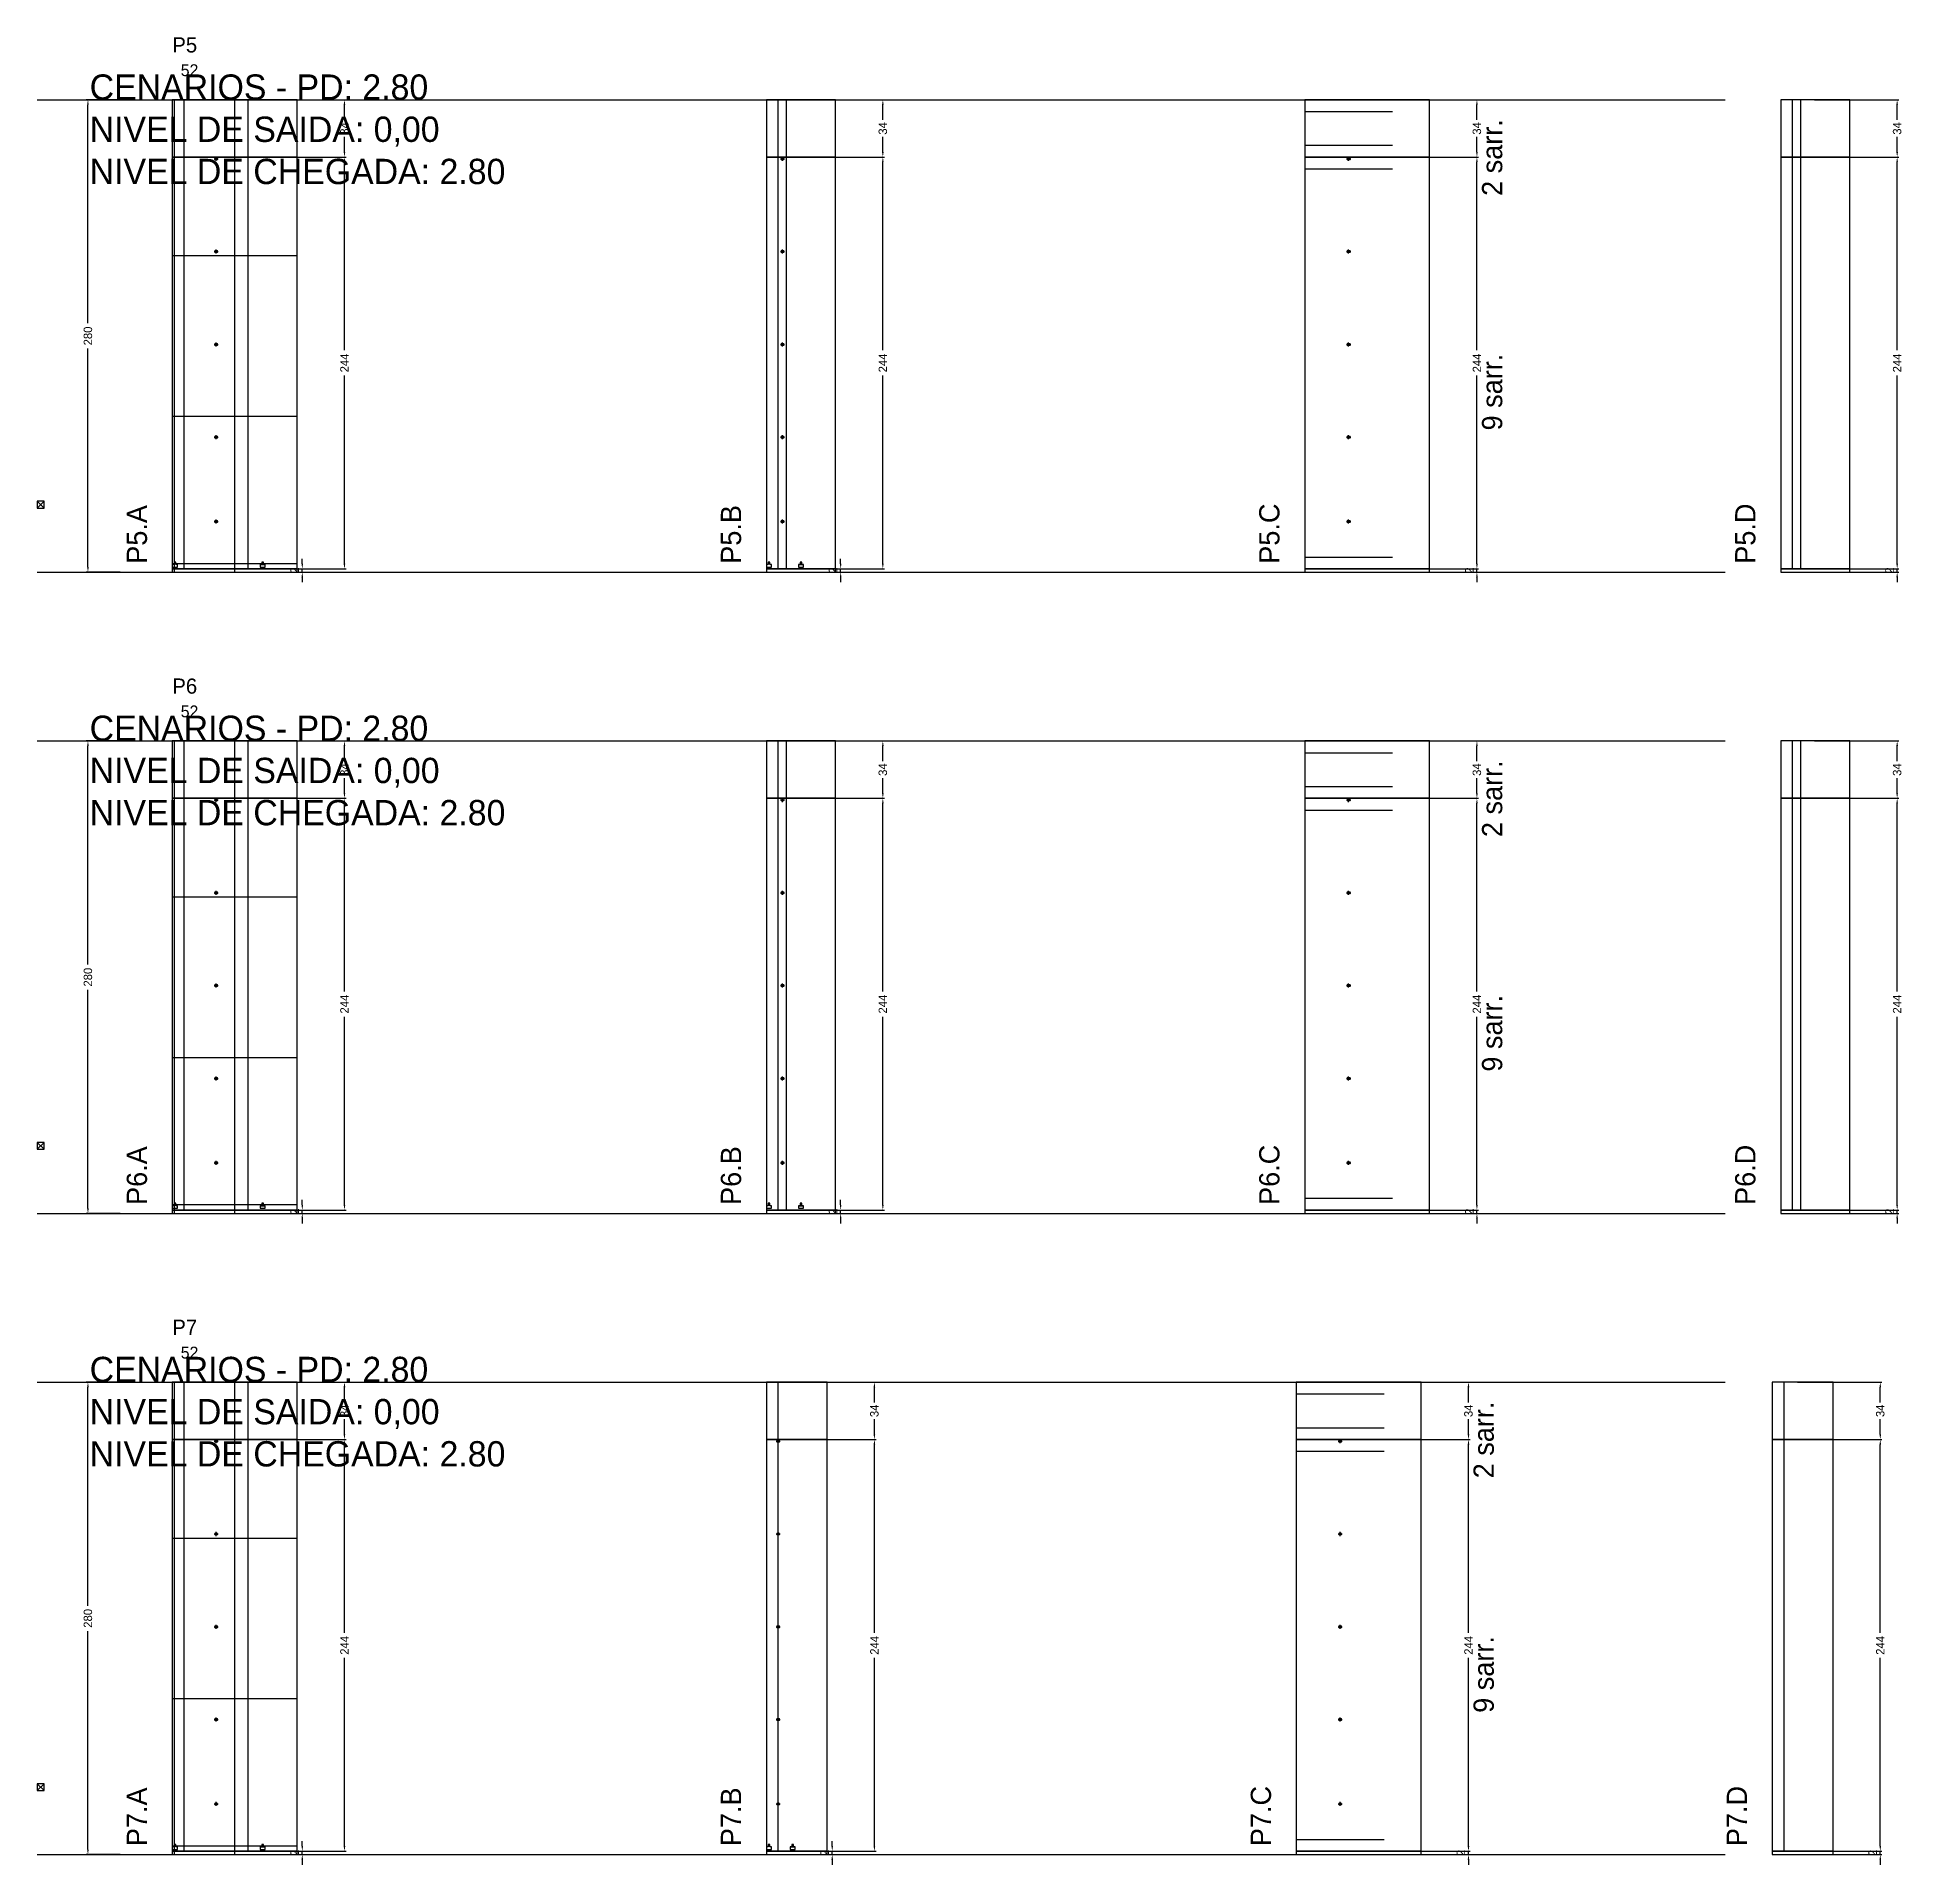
# Model space of a CAD drawing. Header units: centimetres. Extents: x -10500 to 4105, y -36866 to 295.
# Drawn here: x -7000 to -5895, y -2666 to -1583 of the extents above; entities that cross this region are included whole.
import ezdxf

# ---------------------------------------------------------------- set-up
doc = ezdxf.new("R2010")
doc.units = ezdxf.units.CM
doc.linetypes.add('DASHED', pattern=[2, -2])
for name, color, linetype in [('CHAPA', 140, 'Continuous'), ('COTA', 241, 'Continuous'), ('COTAS FURACAO', 16, 'Continuous'), ('Madeira', 30, 'Continuous'), ('NOMENCLATURA', 7, 'Continuous'), ('Nível', 160, 'Continuous'), ('Painéis', 200, 'Continuous'), ('Perfil Metálico', 150, 'Continuous'), ('SARR_2.2x7', 40, 'Continuous'), ('SARRAFO DE PRESSAO', 200, 'Continuous'), ('texto', 7, 'Continuous'), ('TEXTO_GERAL', 7, 'Continuous')]:
    doc.layers.add(name, color=color, linetype=linetype)
doc.dimstyles.new('PAINEL-NOVA', dxfattribs={"dimtxt": 5, "dimasz": 3, "dimexe": 1, "dimexo": 1, "dimgap": 1, "dimtad": 1, "dimcen": 2.5, "dimazin": 3, "dimtfac": 1, "dimtmove": 0, "dimatfit": 3})

msp = doc.modelspace()

# ---------------------------------------------------------------- texts
at = {"layer": 'NOMENCLATURA'}
for s, p in [('CENARIOS - PD: 2.80', (-6969, -1620)), ('NIVEL DE SAIDA: 0,00', (-6969, -1645)), ('NIVEL DE CHEGADA: 2.80', (-6969, -1670)), ('CENARIOS - PD: 2.80', (-6969, -2000)), ('NIVEL DE SAIDA: 0,00', (-6969, -2025)), ('NIVEL DE CHEGADA: 2.80', (-6969, -2050)), ('CENARIOS - PD: 2.80', (-6969, -2380)), ('NIVEL DE SAIDA: 0,00', (-6969, -2405)), ('NIVEL DE CHEGADA: 2.80', (-6969, -2430))]:
    msp.add_text(s, height=15, dxfattribs=at).set_placement(p)
for s, p in [('2 sarr.', (-6132, -1677)), ('9 sarr.', (-6132, -1816)), ('P5.A', (-6935, -1895)), ('P5.B', (-6583, -1895)), ('P5.C', (-6264, -1895)), ('P5.D', (-5982, -1895)), ('2 sarr.', (-6132, -2057)), ('9 sarr.', (-6132, -2196)), ('P6.A', (-6935, -2275)), ('P6.B', (-6583, -2275)), ('P6.C', (-6264, -2275)), ('P6.D', (-5982, -2275)), ('2 sarr.', (-6137, -2437)), ('9 sarr.', (-6137, -2576)), ('P7.A', (-6935, -2655)), ('P7.B', (-6583, -2655)), ('P7.C', (-6269, -2655)), ('P7.D', (-5987, -2655))]:
    msp.add_text(s, height=12, rotation=90, dxfattribs=at).set_placement(p)
at = {"layer": 'texto'}
for p in [(-6915, -1606), (-6915, -1986), (-6915, -2366)]:
    msp.add_text('52', height=7, dxfattribs=at).set_placement(p)
at = {"layer": 'TEXTO_GERAL'}
for s, p in [('P5', (-6920, -1592)), ('P6', (-6920, -1972)), ('P7', (-6920, -2352))]:
    msp.add_text(s, height=9, dxfattribs=at).set_placement(p)

# ---------------------------------------------------------------- blocks, each defined once
blk = doc.blocks.new('_CLOSEDFILLED')
at = {"color": 0, "linetype": 'BYBLOCK'}
blk.add_solid([(-1, 0.16), (0, 0), (-1, -0.16)], dxfattribs=at)
blk = doc.blocks.new('*D157')
for p, q in [((-6951, -2380), (-6971, -2380)), ((-6970, -2512.5), (-6970, -2383)), ((-6970, -2657), (-6970, -2527.5)), ((-6951, -2660), (-6971, -2660))]:
    blk.add_line(p, q)
at = {"layer": 'Defpoints'}
for p in [(-6950, -2380), (-6970, -2660), (-6950, -2660)]:
    blk.add_point(p, dxfattribs=at)
at = {"layer": 'COTA', "xscale": 3, "yscale": 3}
for p, rotation in [((-6970, -2380), 90), ((-6970, -2660), 270)]:
    blk.add_blockref('_CLOSEDFILLED', p, dxfattribs=dict(at, rotation=rotation))
at = {"layer": 'COTA', "insert": (-6970, -2520), "char_height": 5, "attachment_point": 5, "rotation": 90}
blk.add_mtext('280', dxfattribs=at)
blk = doc.blocks.new('MULDURA')
at = {"layer": 'Paineis'}
for p, q in [((0, 0), (4, 4)), ((4, 0), (0, 4))]:
    blk.add_line(p, q, dxfattribs=at)
blk.add_lwpolyline([(0, 0), (4, 0), (4, 4), (0, 4)], close=True, dxfattribs=at)
blk = doc.blocks.new('*D159')
for p, q in [((-6867, -2414), (-6817, -2414)), ((-6818, -2528.5), (-6818, -2417)), ((-6818, -2655), (-6818, -2543.5)), ((-6867, -2658), (-6817, -2658))]:
    blk.add_line(p, q)
at = {"layer": 'Defpoints'}
for p in [(-6868, -2414), (-6868, -2658), (-6818, -2658)]:
    blk.add_point(p, dxfattribs=at)
at = {"layer": 'COTA', "xscale": 3, "yscale": 3}
for p, rotation in [((-6818, -2414), 90), ((-6818, -2658), 270)]:
    blk.add_blockref('_CLOSEDFILLED', p, dxfattribs=dict(at, rotation=rotation))
at = {"layer": 'COTA', "insert": (-6818, -2536), "char_height": 5, "attachment_point": 5, "rotation": 90}
blk.add_mtext('244', dxfattribs=at)
blk = doc.blocks.new('*D160')
for p, q in [((-6867, -2380), (-6817, -2380)), ((-6818, -2392), (-6818, -2383)), ((-6818, -2411), (-6818, -2402)), ((-6867, -2414), (-6817, -2414))]:
    blk.add_line(p, q)
at = {"layer": 'Defpoints'}
for p in [(-6868, -2380), (-6868, -2414), (-6818, -2414)]:
    blk.add_point(p, dxfattribs=at)
at = {"layer": 'COTA', "xscale": 3, "yscale": 3}
for p, rotation in [((-6818, -2380), 90), ((-6818, -2414), 270)]:
    blk.add_blockref('_CLOSEDFILLED', p, dxfattribs=dict(at, rotation=rotation))
at = {"layer": 'COTA', "insert": (-6818, -2397), "char_height": 5, "attachment_point": 5, "rotation": 90}
blk.add_mtext('34', dxfattribs=at)
blk = doc.blocks.new('SLIPTEE')
at = {"layer": 'Paineis'}
blk.add_lwpolyline([(0, 0), (3, 0), (3, 1.5), (2, 1.5), (2, 3), (1, 3), (1, 1.5), (0, 1.5)], close=True, dxfattribs=at)
blk = doc.blocks.new('SLIPTDD')
at = {"layer": 'Paineis'}
blk.add_line((0, 1.5), (3, 1.5), dxfattribs=at)
blk.add_lwpolyline([(0, 0), (3, 0), (3, 1.5), (2, 1.5), (2, 3), (1, 3), (1, 1.5), (0, 1.5)], close=True, dxfattribs=at)
blk = doc.blocks.new('furacao')
at = {"layer": 'COTAS FURACAO'}
for p, q in [((-1.2, 0), (1.2, 0)), ((0, -1.2), (0, 1.2))]:
    blk.add_line(p, q, dxfattribs=at)
blk.add_circle((0, 0), 0.8, dxfattribs=at)
blk = doc.blocks.new('*D162')
for p, q in [((-6553, -2414), (-6503, -2414)), ((-6504, -2528.5), (-6504, -2417)), ((-6504, -2655), (-6504, -2543.5)), ((-6553, -2658), (-6503, -2658))]:
    blk.add_line(p, q)
at = {"layer": 'Defpoints'}
for p in [(-6554, -2414), (-6554, -2658), (-6504, -2658)]:
    blk.add_point(p, dxfattribs=at)
at = {"layer": 'COTA', "xscale": 3, "yscale": 3}
for p, rotation in [((-6504, -2414), 90), ((-6504, -2658), 270)]:
    blk.add_blockref('_CLOSEDFILLED', p, dxfattribs=dict(at, rotation=rotation))
at = {"layer": 'COTA', "insert": (-6504, -2536), "char_height": 5, "attachment_point": 5, "rotation": 90}
blk.add_mtext('244', dxfattribs=at)
blk = doc.blocks.new('*D163')
for p, q in [((-6553, -2380), (-6503, -2380)), ((-6504, -2392), (-6504, -2383)), ((-6504, -2411), (-6504, -2402)), ((-6553, -2414), (-6503, -2414))]:
    blk.add_line(p, q)
at = {"layer": 'Defpoints'}
for p in [(-6554, -2380), (-6554, -2414), (-6504, -2414)]:
    blk.add_point(p, dxfattribs=at)
at = {"layer": 'COTA', "xscale": 3, "yscale": 3}
for p, rotation in [((-6504, -2380), 90), ((-6504, -2414), 270)]:
    blk.add_blockref('_CLOSEDFILLED', p, dxfattribs=dict(at, rotation=rotation))
at = {"layer": 'COTA', "insert": (-6504, -2397), "char_height": 5, "attachment_point": 5, "rotation": 90}
blk.add_mtext('34', dxfattribs=at)
blk = doc.blocks.new('*D165')
for p, q in [((-6201, -2414), (-6151, -2414)), ((-6152, -2528.5), (-6152, -2417)), ((-6152, -2655), (-6152, -2543.5)), ((-6201, -2658), (-6151, -2658))]:
    blk.add_line(p, q)
at = {"layer": 'Defpoints'}
for p in [(-6202, -2414), (-6202, -2658), (-6152, -2658)]:
    blk.add_point(p, dxfattribs=at)
at = {"layer": 'COTA', "xscale": 3, "yscale": 3}
for p, rotation in [((-6152, -2414), 90), ((-6152, -2658), 270)]:
    blk.add_blockref('_CLOSEDFILLED', p, dxfattribs=dict(at, rotation=rotation))
at = {"layer": 'COTA', "insert": (-6152, -2536), "char_height": 5, "attachment_point": 5, "rotation": 90}
blk.add_mtext('244', dxfattribs=at)
blk = doc.blocks.new('*D166')
for p, q in [((-6201, -2380), (-6151, -2380)), ((-6152, -2392), (-6152, -2383)), ((-6152, -2411), (-6152, -2402)), ((-6201, -2414), (-6151, -2414))]:
    blk.add_line(p, q)
at = {"layer": 'Defpoints'}
for p in [(-6202, -2380), (-6202, -2414), (-6152, -2414)]:
    blk.add_point(p, dxfattribs=at)
at = {"layer": 'COTA', "xscale": 3, "yscale": 3}
for p, rotation in [((-6152, -2380), 90), ((-6152, -2414), 270)]:
    blk.add_blockref('_CLOSEDFILLED', p, dxfattribs=dict(at, rotation=rotation))
at = {"layer": 'COTA', "insert": (-6152, -2397), "char_height": 5, "attachment_point": 5, "rotation": 90}
blk.add_mtext('34', dxfattribs=at)
blk = doc.blocks.new('*D168')
for p, q in [((-5957, -2414), (-5907, -2414)), ((-5908, -2528.5), (-5908, -2417)), ((-5908, -2655), (-5908, -2543.5)), ((-5957, -2658), (-5907, -2658))]:
    blk.add_line(p, q)
at = {"layer": 'Defpoints'}
for p in [(-5958, -2414), (-5958, -2658), (-5908, -2658)]:
    blk.add_point(p, dxfattribs=at)
at = {"layer": 'COTA', "xscale": 3, "yscale": 3}
for p, rotation in [((-5908, -2414), 90), ((-5908, -2658), 270)]:
    blk.add_blockref('_CLOSEDFILLED', p, dxfattribs=dict(at, rotation=rotation))
at = {"layer": 'COTA', "insert": (-5908, -2536), "char_height": 5, "attachment_point": 5, "rotation": 90}
blk.add_mtext('244', dxfattribs=at)
blk = doc.blocks.new('*D169')
for p, q in [((-5957, -2380), (-5907, -2380)), ((-5908, -2392), (-5908, -2383)), ((-5908, -2411), (-5908, -2402)), ((-5957, -2414), (-5907, -2414))]:
    blk.add_line(p, q)
at = {"layer": 'Defpoints'}
for p in [(-5958, -2380), (-5958, -2414), (-5908, -2414)]:
    blk.add_point(p, dxfattribs=at)
at = {"layer": 'COTA', "xscale": 3, "yscale": 3}
for p, rotation in [((-5908, -2380), 90), ((-5908, -2414), 270)]:
    blk.add_blockref('_CLOSEDFILLED', p, dxfattribs=dict(at, rotation=rotation))
at = {"layer": 'COTA', "insert": (-5908, -2397), "char_height": 5, "attachment_point": 5, "rotation": 90}
blk.add_mtext('34', dxfattribs=at)
blk = doc.blocks.new('*D131')
for p, q in [((-6951, -2000), (-6971, -2000)), ((-6970, -2132.5), (-6970, -2003)), ((-6970, -2277), (-6970, -2147.5)), ((-6951, -2280), (-6971, -2280))]:
    blk.add_line(p, q)
at = {"layer": 'Defpoints'}
for p in [(-6950, -2000), (-6970, -2280), (-6950, -2280)]:
    blk.add_point(p, dxfattribs=at)
at = {"layer": 'COTA', "xscale": 3, "yscale": 3}
for p, rotation in [((-6970, -2000), 90), ((-6970, -2280), 270)]:
    blk.add_blockref('_CLOSEDFILLED', p, dxfattribs=dict(at, rotation=rotation))
at = {"layer": 'COTA', "insert": (-6970, -2140), "char_height": 5, "attachment_point": 5, "rotation": 90}
blk.add_mtext('280', dxfattribs=at)
blk = doc.blocks.new('*D133')
for p, q in [((-6867, -2034), (-6817, -2034)), ((-6818, -2148.5), (-6818, -2037)), ((-6818, -2275), (-6818, -2163.5)), ((-6867, -2278), (-6817, -2278))]:
    blk.add_line(p, q)
at = {"layer": 'Defpoints'}
for p in [(-6868, -2034), (-6868, -2278), (-6818, -2278)]:
    blk.add_point(p, dxfattribs=at)
at = {"layer": 'COTA', "xscale": 3, "yscale": 3}
for p, rotation in [((-6818, -2034), 90), ((-6818, -2278), 270)]:
    blk.add_blockref('_CLOSEDFILLED', p, dxfattribs=dict(at, rotation=rotation))
at = {"layer": 'COTA', "insert": (-6818, -2156), "char_height": 5, "attachment_point": 5, "rotation": 90}
blk.add_mtext('244', dxfattribs=at)
blk = doc.blocks.new('*D134')
for p, q in [((-6867, -2000), (-6817, -2000)), ((-6818, -2012), (-6818, -2003)), ((-6818, -2031), (-6818, -2022)), ((-6867, -2034), (-6817, -2034))]:
    blk.add_line(p, q)
at = {"layer": 'Defpoints'}
for p in [(-6868, -2000), (-6868, -2034), (-6818, -2034)]:
    blk.add_point(p, dxfattribs=at)
at = {"layer": 'COTA', "xscale": 3, "yscale": 3}
for p, rotation in [((-6818, -2000), 90), ((-6818, -2034), 270)]:
    blk.add_blockref('_CLOSEDFILLED', p, dxfattribs=dict(at, rotation=rotation))
at = {"layer": 'COTA', "insert": (-6818, -2017), "char_height": 5, "attachment_point": 5, "rotation": 90}
blk.add_mtext('34', dxfattribs=at)
blk = doc.blocks.new('*D136')
for p, q in [((-6548, -2034), (-6498, -2034)), ((-6499, -2148.5), (-6499, -2037)), ((-6499, -2275), (-6499, -2163.5)), ((-6548, -2278), (-6498, -2278))]:
    blk.add_line(p, q)
at = {"layer": 'Defpoints'}
for p in [(-6549, -2034), (-6549, -2278), (-6499, -2278)]:
    blk.add_point(p, dxfattribs=at)
at = {"layer": 'COTA', "xscale": 3, "yscale": 3}
for p, rotation in [((-6499, -2034), 90), ((-6499, -2278), 270)]:
    blk.add_blockref('_CLOSEDFILLED', p, dxfattribs=dict(at, rotation=rotation))
at = {"layer": 'COTA', "insert": (-6499, -2156), "char_height": 5, "attachment_point": 5, "rotation": 90}
blk.add_mtext('244', dxfattribs=at)
blk = doc.blocks.new('*D137')
for p, q in [((-6548, -2000), (-6498, -2000)), ((-6499, -2012), (-6499, -2003)), ((-6499, -2031), (-6499, -2022)), ((-6548, -2034), (-6498, -2034))]:
    blk.add_line(p, q)
at = {"layer": 'Defpoints'}
for p in [(-6549, -2000), (-6549, -2034), (-6499, -2034)]:
    blk.add_point(p, dxfattribs=at)
at = {"layer": 'COTA', "xscale": 3, "yscale": 3}
for p, rotation in [((-6499, -2000), 90), ((-6499, -2034), 270)]:
    blk.add_blockref('_CLOSEDFILLED', p, dxfattribs=dict(at, rotation=rotation))
at = {"layer": 'COTA', "insert": (-6499, -2017), "char_height": 5, "attachment_point": 5, "rotation": 90}
blk.add_mtext('34', dxfattribs=at)
blk = doc.blocks.new('*D139')
for p, q in [((-6196, -2034), (-6146, -2034)), ((-6147, -2148.5), (-6147, -2037)), ((-6147, -2275), (-6147, -2163.5)), ((-6196, -2278), (-6146, -2278))]:
    blk.add_line(p, q)
at = {"layer": 'Defpoints'}
for p in [(-6197, -2034), (-6197, -2278), (-6147, -2278)]:
    blk.add_point(p, dxfattribs=at)
at = {"layer": 'COTA', "xscale": 3, "yscale": 3}
for p, rotation in [((-6147, -2034), 90), ((-6147, -2278), 270)]:
    blk.add_blockref('_CLOSEDFILLED', p, dxfattribs=dict(at, rotation=rotation))
at = {"layer": 'COTA', "insert": (-6147, -2156), "char_height": 5, "attachment_point": 5, "rotation": 90}
blk.add_mtext('244', dxfattribs=at)
blk = doc.blocks.new('*D140')
for p, q in [((-6196, -2000), (-6146, -2000)), ((-6147, -2012), (-6147, -2003)), ((-6147, -2031), (-6147, -2022)), ((-6196, -2034), (-6146, -2034))]:
    blk.add_line(p, q)
at = {"layer": 'Defpoints'}
for p in [(-6197, -2000), (-6197, -2034), (-6147, -2034)]:
    blk.add_point(p, dxfattribs=at)
at = {"layer": 'COTA', "xscale": 3, "yscale": 3}
for p, rotation in [((-6147, -2000), 90), ((-6147, -2034), 270)]:
    blk.add_blockref('_CLOSEDFILLED', p, dxfattribs=dict(at, rotation=rotation))
at = {"layer": 'COTA', "insert": (-6147, -2017), "char_height": 5, "attachment_point": 5, "rotation": 90}
blk.add_mtext('34', dxfattribs=at)
blk = doc.blocks.new('*D142')
for p, q in [((-5947, -2034), (-5897, -2034)), ((-5898, -2148.5), (-5898, -2037)), ((-5898, -2275), (-5898, -2163.5)), ((-5947, -2278), (-5897, -2278))]:
    blk.add_line(p, q)
at = {"layer": 'Defpoints'}
for p in [(-5948, -2034), (-5948, -2278), (-5898, -2278)]:
    blk.add_point(p, dxfattribs=at)
at = {"layer": 'COTA', "xscale": 3, "yscale": 3}
for p, rotation in [((-5898, -2034), 90), ((-5898, -2278), 270)]:
    blk.add_blockref('_CLOSEDFILLED', p, dxfattribs=dict(at, rotation=rotation))
at = {"layer": 'COTA', "insert": (-5898, -2156), "char_height": 5, "attachment_point": 5, "rotation": 90}
blk.add_mtext('244', dxfattribs=at)
blk = doc.blocks.new('*D143')
for p, q in [((-5947, -2000), (-5897, -2000)), ((-5898, -2012), (-5898, -2003)), ((-5898, -2031), (-5898, -2022)), ((-5947, -2034), (-5897, -2034))]:
    blk.add_line(p, q)
at = {"layer": 'Defpoints'}
for p in [(-5948, -2000), (-5948, -2034), (-5898, -2034)]:
    blk.add_point(p, dxfattribs=at)
at = {"layer": 'COTA', "xscale": 3, "yscale": 3}
for p, rotation in [((-5898, -2000), 90), ((-5898, -2034), 270)]:
    blk.add_blockref('_CLOSEDFILLED', p, dxfattribs=dict(at, rotation=rotation))
at = {"layer": 'COTA', "insert": (-5898, -2017), "char_height": 5, "attachment_point": 5, "rotation": 90}
blk.add_mtext('34', dxfattribs=at)
blk = doc.blocks.new('*D105')
for p, q in [((-6951, -1620), (-6971, -1620)), ((-6970, -1752.5), (-6970, -1623)), ((-6970, -1897), (-6970, -1767.5)), ((-6951, -1900), (-6971, -1900))]:
    blk.add_line(p, q)
at = {"layer": 'Defpoints'}
for p in [(-6950, -1620), (-6970, -1900), (-6950, -1900)]:
    blk.add_point(p, dxfattribs=at)
at = {"layer": 'COTA', "xscale": 3, "yscale": 3}
for p, rotation in [((-6970, -1620), 90), ((-6970, -1900), 270)]:
    blk.add_blockref('_CLOSEDFILLED', p, dxfattribs=dict(at, rotation=rotation))
at = {"layer": 'COTA', "insert": (-6970, -1760), "char_height": 5, "attachment_point": 5, "rotation": 90}
blk.add_mtext('280', dxfattribs=at)
blk = doc.blocks.new('*D107')
for p, q in [((-6867, -1654), (-6817, -1654)), ((-6818, -1768.5), (-6818, -1657)), ((-6818, -1895), (-6818, -1783.5)), ((-6867, -1898), (-6817, -1898))]:
    blk.add_line(p, q)
at = {"layer": 'Defpoints'}
for p in [(-6868, -1654), (-6868, -1898), (-6818, -1898)]:
    blk.add_point(p, dxfattribs=at)
at = {"layer": 'COTA', "xscale": 3, "yscale": 3}
for p, rotation in [((-6818, -1654), 90), ((-6818, -1898), 270)]:
    blk.add_blockref('_CLOSEDFILLED', p, dxfattribs=dict(at, rotation=rotation))
at = {"layer": 'COTA', "insert": (-6818, -1776), "char_height": 5, "attachment_point": 5, "rotation": 90}
blk.add_mtext('244', dxfattribs=at)
blk = doc.blocks.new('*D108')
for p, q in [((-6867, -1620), (-6817, -1620)), ((-6818, -1632), (-6818, -1623)), ((-6818, -1651), (-6818, -1642)), ((-6867, -1654), (-6817, -1654))]:
    blk.add_line(p, q)
at = {"layer": 'Defpoints'}
for p in [(-6868, -1620), (-6868, -1654), (-6818, -1654)]:
    blk.add_point(p, dxfattribs=at)
at = {"layer": 'COTA', "xscale": 3, "yscale": 3}
for p, rotation in [((-6818, -1620), 90), ((-6818, -1654), 270)]:
    blk.add_blockref('_CLOSEDFILLED', p, dxfattribs=dict(at, rotation=rotation))
at = {"layer": 'COTA', "insert": (-6818, -1637), "char_height": 5, "attachment_point": 5, "rotation": 90}
blk.add_mtext('34', dxfattribs=at)
blk = doc.blocks.new('*D110')
for p, q in [((-6548, -1654), (-6498, -1654)), ((-6499, -1768.5), (-6499, -1657)), ((-6499, -1895), (-6499, -1783.5)), ((-6548, -1898), (-6498, -1898))]:
    blk.add_line(p, q)
at = {"layer": 'Defpoints'}
for p in [(-6549, -1654), (-6549, -1898), (-6499, -1898)]:
    blk.add_point(p, dxfattribs=at)
at = {"layer": 'COTA', "xscale": 3, "yscale": 3}
for p, rotation in [((-6499, -1654), 90), ((-6499, -1898), 270)]:
    blk.add_blockref('_CLOSEDFILLED', p, dxfattribs=dict(at, rotation=rotation))
at = {"layer": 'COTA', "insert": (-6499, -1776), "char_height": 5, "attachment_point": 5, "rotation": 90}
blk.add_mtext('244', dxfattribs=at)
blk = doc.blocks.new('*D111')
for p, q in [((-6548, -1620), (-6498, -1620)), ((-6499, -1632), (-6499, -1623)), ((-6499, -1651), (-6499, -1642)), ((-6548, -1654), (-6498, -1654))]:
    blk.add_line(p, q)
at = {"layer": 'Defpoints'}
for p in [(-6549, -1620), (-6549, -1654), (-6499, -1654)]:
    blk.add_point(p, dxfattribs=at)
at = {"layer": 'COTA', "xscale": 3, "yscale": 3}
for p, rotation in [((-6499, -1620), 90), ((-6499, -1654), 270)]:
    blk.add_blockref('_CLOSEDFILLED', p, dxfattribs=dict(at, rotation=rotation))
at = {"layer": 'COTA', "insert": (-6499, -1637), "char_height": 5, "attachment_point": 5, "rotation": 90}
blk.add_mtext('34', dxfattribs=at)
blk = doc.blocks.new('*D113')
for p, q in [((-6196, -1654), (-6146, -1654)), ((-6147, -1768.5), (-6147, -1657)), ((-6147, -1895), (-6147, -1783.5)), ((-6196, -1898), (-6146, -1898))]:
    blk.add_line(p, q)
at = {"layer": 'Defpoints'}
for p in [(-6197, -1654), (-6197, -1898), (-6147, -1898)]:
    blk.add_point(p, dxfattribs=at)
at = {"layer": 'COTA', "xscale": 3, "yscale": 3}
for p, rotation in [((-6147, -1654), 90), ((-6147, -1898), 270)]:
    blk.add_blockref('_CLOSEDFILLED', p, dxfattribs=dict(at, rotation=rotation))
at = {"layer": 'COTA', "insert": (-6147, -1776), "char_height": 5, "attachment_point": 5, "rotation": 90}
blk.add_mtext('244', dxfattribs=at)
blk = doc.blocks.new('*D114')
for p, q in [((-6196, -1620), (-6146, -1620)), ((-6147, -1632), (-6147, -1623)), ((-6147, -1651), (-6147, -1642)), ((-6196, -1654), (-6146, -1654))]:
    blk.add_line(p, q)
at = {"layer": 'Defpoints'}
for p in [(-6197, -1620), (-6197, -1654), (-6147, -1654)]:
    blk.add_point(p, dxfattribs=at)
at = {"layer": 'COTA', "xscale": 3, "yscale": 3}
for p, rotation in [((-6147, -1620), 90), ((-6147, -1654), 270)]:
    blk.add_blockref('_CLOSEDFILLED', p, dxfattribs=dict(at, rotation=rotation))
at = {"layer": 'COTA', "insert": (-6147, -1637), "char_height": 5, "attachment_point": 5, "rotation": 90}
blk.add_mtext('34', dxfattribs=at)
blk = doc.blocks.new('*D116')
for p, q in [((-5947, -1654), (-5897, -1654)), ((-5898, -1768.5), (-5898, -1657)), ((-5898, -1895), (-5898, -1783.5)), ((-5947, -1898), (-5897, -1898))]:
    blk.add_line(p, q)
at = {"layer": 'Defpoints'}
for p in [(-5948, -1654), (-5948, -1898), (-5898, -1898)]:
    blk.add_point(p, dxfattribs=at)
at = {"layer": 'COTA', "xscale": 3, "yscale": 3}
for p, rotation in [((-5898, -1654), 90), ((-5898, -1898), 270)]:
    blk.add_blockref('_CLOSEDFILLED', p, dxfattribs=dict(at, rotation=rotation))
at = {"layer": 'COTA', "insert": (-5898, -1776), "char_height": 5, "attachment_point": 5, "rotation": 90}
blk.add_mtext('244', dxfattribs=at)
blk = doc.blocks.new('*D117')
for p, q in [((-5947, -1620), (-5897, -1620)), ((-5898, -1632), (-5898, -1623)), ((-5898, -1651), (-5898, -1642)), ((-5947, -1654), (-5897, -1654))]:
    blk.add_line(p, q)
at = {"layer": 'Defpoints'}
for p in [(-5948, -1620), (-5948, -1654), (-5898, -1654)]:
    blk.add_point(p, dxfattribs=at)
at = {"layer": 'COTA', "xscale": 3, "yscale": 3}
for p, rotation in [((-5898, -1620), 90), ((-5898, -1654), 270)]:
    blk.add_blockref('_CLOSEDFILLED', p, dxfattribs=dict(at, rotation=rotation))
at = {"layer": 'COTA', "insert": (-5898, -1637), "char_height": 5, "attachment_point": 5, "rotation": 90}
blk.add_mtext('34', dxfattribs=at)

# ---------------------------------------------------------------- dimensions: what is measured, and where the dimension line sits
at = {"layer": 'COTA'}
for base, p1, p2, picture, middle in [((-6970, -1900), (-6950, -1900), (-6950, -1620), '*D105', (-6970, -1760)), ((-6818, -1654), (-6868, -1654), (-6868, -1620), '*D108', (-6818, -1637)), ((-6499, -1654), (-6549, -1654), (-6549, -1620), '*D111', (-6499, -1637)), ((-6147, -1654), (-6197, -1654), (-6197, -1620), '*D114', (-6147, -1637)), ((-5898, -1654), (-5948, -1654), (-5948, -1620), '*D117', (-5898, -1637)), ((-6818, -1898), (-6868, -1898), (-6868, -1654), '*D107', (-6818, -1776)), ((-6499, -1898), (-6549, -1898), (-6549, -1654), '*D110', (-6499, -1776)), ((-6147, -1898), (-6197, -1898), (-6197, -1654), '*D113', (-6147, -1776)), ((-5898, -1898), (-5948, -1898), (-5948, -1654), '*D116', (-5898, -1776)), ((-6970, -2280), (-6950, -2280), (-6950, -2000), '*D131', (-6970, -2140)), ((-6818, -2034), (-6868, -2034), (-6868, -2000), '*D134', (-6818, -2017)), ((-6499, -2034), (-6549, -2034), (-6549, -2000), '*D137', (-6499, -2017)), ((-6147, -2034), (-6197, -2034), (-6197, -2000), '*D140', (-6147, -2017)), ((-5898, -2034), (-5948, -2034), (-5948, -2000), '*D143', (-5898, -2017)), ((-6818, -2278), (-6868, -2278), (-6868, -2034), '*D133', (-6818, -2156)), ((-6499, -2278), (-6549, -2278), (-6549, -2034), '*D136', (-6499, -2156)), ((-6147, -2278), (-6197, -2278), (-6197, -2034), '*D139', (-6147, -2156)), ((-5898, -2278), (-5948, -2278), (-5948, -2034), '*D142', (-5898, -2156)), ((-6970, -2660), (-6950, -2660), (-6950, -2380), '*D157', (-6970, -2520)), ((-6818, -2414), (-6868, -2414), (-6868, -2380), '*D160', (-6818, -2397)), ((-6504, -2414), (-6554, -2414), (-6554, -2380), '*D163', (-6504, -2397)), ((-6152, -2414), (-6202, -2414), (-6202, -2380), '*D166', (-6152, -2397)), ((-5908, -2414), (-5958, -2414), (-5958, -2380), '*D169', (-5908, -2397)), ((-6818, -2658), (-6868, -2658), (-6868, -2414), '*D159', (-6818, -2536)), ((-6504, -2658), (-6554, -2658), (-6554, -2414), '*D162', (-6504, -2536)), ((-6152, -2658), (-6202, -2658), (-6202, -2414), '*D165', (-6152, -2536)), ((-5908, -2658), (-5958, -2658), (-5958, -2414), '*D168', (-5908, -2536))]:
    dim = msp.add_linear_dim(base=base, p1=p1, p2=p2, angle=90, dimstyle='PAINEL-NOVA', dxfattribs=at)
    dim.commit()
    dim.dimension.update_dxf_attribs({"geometry": picture, "text_midpoint": middle})
for base, p1, p2 in [((-6843, -1900), (-6868, -1900), (-6868, -1898)), ((-6524, -1900), (-6549, -1900), (-6549, -1898)), ((-6147, -1900), (-6197, -1900), (-6197, -1898)), ((-5898, -1900), (-5948, -1900), (-5948, -1898)), ((-6843, -2280), (-6868, -2280), (-6868, -2278)), ((-6524, -2280), (-6549, -2280), (-6549, -2278)), ((-6147, -2280), (-6197, -2280), (-6197, -2278)), ((-5898, -2280), (-5948, -2280), (-5948, -2278)), ((-6843, -2660), (-6868, -2660), (-6868, -2658)), ((-6529, -2660), (-6554, -2660), (-6554, -2658)), ((-6152, -2660), (-6202, -2660), (-6202, -2658)), ((-5908, -2660), (-5958, -2660), (-5958, -2658))]:
    msp.add_linear_dim(base=base, p1=p1, p2=p2, angle=90, dimstyle='PAINEL-NOVA', dxfattribs=at).render()

# ---------------------------------------------------------------- linework, layer by layer
at = {"layer": 'CHAPA'}
for points in [[(-6920, -1900), (-6918.8, -1900), (-6918.8, -1620), (-6920, -1620)], [(-6920, -2280), (-6918.8, -2280), (-6918.8, -2000), (-6920, -2000)], [(-6920, -2660), (-6918.8, -2660), (-6918.8, -2380), (-6920, -2380)]]:
    msp.add_lwpolyline(points, close=True, dxfattribs=at)
at = {"layer": 'Madeira'}
for points in [[(-6920, -1712.4), (-6846, -1712.4)], [(-6920, -1807.6), (-6846, -1807.6)], [(-6920, -2092.4), (-6846, -2092.4)], [(-6920, -2187.6), (-6846, -2187.6)], [(-6920, -2472.4), (-6846, -2472.4)], [(-6920, -2567.6), (-6846, -2567.6)]]:
    msp.add_lwpolyline(points, dxfattribs=at)
at = {"layer": 'Nível', "linetype": 'DASHED'}
for points in [[(-7000, -1620), (-6000, -1620)], [(-7000, -1900), (-6000, -1900)], [(-7000, -2000), (-6000, -2000)], [(-7000, -2280), (-6000, -2280)], [(-7000, -2380), (-6000, -2380)], [(-7000, -2660), (-6000, -2660)]]:
    msp.add_lwpolyline(points, dxfattribs=at)
at = {"layer": 'Painéis'}
for points in [[(-6920, -1654), (-6846, -1654), (-6846, -1620), (-6920, -1620)], [(-6920, -1900), (-6846, -1900), (-6846, -1620), (-6920, -1620)], [(-6568, -1654), (-6527, -1654), (-6527, -1620), (-6568, -1620)], [(-6249, -1654), (-6175, -1654), (-6175, -1620), (-6249, -1620)], [(-5967, -1654), (-5926, -1654), (-5926, -1620), (-5967, -1620)], [(-6920, -1898), (-6846, -1898), (-6846, -1654), (-6920, -1654)], [(-6568, -1898), (-6527, -1898), (-6527, -1654), (-6568, -1654)], [(-6249, -1898), (-6175, -1898), (-6175, -1654), (-6249, -1654)], [(-5967, -1898), (-5926, -1898), (-5926, -1654), (-5967, -1654)], [(-6920, -1900), (-6846, -1900), (-6846, -1898), (-6920, -1898)], [(-6568, -1900), (-6527, -1900), (-6527, -1898), (-6568, -1898)], [(-6249, -1900), (-6175, -1900), (-6175, -1898), (-6249, -1898)], [(-5967, -1900), (-5926, -1900), (-5926, -1898), (-5967, -1898)], [(-6920, -2034), (-6846, -2034), (-6846, -2000), (-6920, -2000)], [(-6920, -2280), (-6846, -2280), (-6846, -2000), (-6920, -2000)], [(-6568, -2034), (-6527, -2034), (-6527, -2000), (-6568, -2000)], [(-6249, -2034), (-6175, -2034), (-6175, -2000), (-6249, -2000)], [(-5967, -2034), (-5926, -2034), (-5926, -2000), (-5967, -2000)], [(-6920, -2278), (-6846, -2278), (-6846, -2034), (-6920, -2034)], [(-6568, -2278), (-6527, -2278), (-6527, -2034), (-6568, -2034)], [(-6249, -2278), (-6175, -2278), (-6175, -2034), (-6249, -2034)], [(-5967, -2278), (-5926, -2278), (-5926, -2034), (-5967, -2034)], [(-6920, -2280), (-6846, -2280), (-6846, -2278), (-6920, -2278)], [(-6568, -2280), (-6527, -2280), (-6527, -2278), (-6568, -2278)], [(-6249, -2280), (-6175, -2280), (-6175, -2278), (-6249, -2278)], [(-5967, -2280), (-5926, -2280), (-5926, -2278), (-5967, -2278)], [(-6920, -2414), (-6846, -2414), (-6846, -2380), (-6920, -2380)], [(-6920, -2660), (-6846, -2660), (-6846, -2380), (-6920, -2380)], [(-6568, -2414), (-6532, -2414), (-6532, -2380), (-6568, -2380)], [(-6254, -2414), (-6180, -2414), (-6180, -2380), (-6254, -2380)], [(-5972, -2414), (-5936, -2414), (-5936, -2380), (-5972, -2380)], [(-6920, -2658), (-6846, -2658), (-6846, -2414), (-6920, -2414)], [(-6568, -2658), (-6532, -2658), (-6532, -2414), (-6568, -2414)], [(-6254, -2658), (-6180, -2658), (-6180, -2414), (-6254, -2414)], [(-5972, -2658), (-5936, -2658), (-5936, -2414), (-5972, -2414)], [(-6920, -2660), (-6846, -2660), (-6846, -2658), (-6920, -2658)], [(-6568, -2660), (-6532, -2660), (-6532, -2658), (-6568, -2658)], [(-6254, -2660), (-6180, -2660), (-6180, -2658), (-6254, -2658)], [(-5972, -2660), (-5936, -2660), (-5936, -2658), (-5972, -2658)]]:
    msp.add_lwpolyline(points, close=True, dxfattribs=at)
at = {"layer": 'Perfil Metálico'}
for p, q in [((-6883, -1900), (-6883, -1620)), ((-6883, -2280), (-6883, -2000)), ((-6883, -2660), (-6883, -2380))]:
    msp.add_line(p, q, dxfattribs=at)
at = {"layer": 'SARR_2.2x7'}
for points in [[(-6913, -1654), (-6913, -1620)], [(-6875, -1654), (-6875, -1620)], [(-6561, -1654), (-6561, -1620)], [(-6556, -1654), (-6556, -1620)], [(-5960, -1654), (-5960, -1620)], [(-5955, -1654), (-5955, -1620)], [(-6249, -1627), (-6197, -1627)], [(-6249, -1647), (-6197, -1647)], [(-6249, -1661), (-6197, -1661)], [(-6249, -1891), (-6197, -1891)], [(-6913, -2034), (-6913, -2000)], [(-6875, -2034), (-6875, -2000)], [(-6561, -2034), (-6561, -2000)], [(-6556, -2034), (-6556, -2000)], [(-5960, -2034), (-5960, -2000)], [(-5955, -2034), (-5955, -2000)], [(-6249, -2007), (-6197, -2007)], [(-6249, -2027), (-6197, -2027)], [(-6249, -2041), (-6197, -2041)], [(-6249, -2271), (-6197, -2271)], [(-6913, -2414), (-6913, -2380)], [(-6875, -2414), (-6875, -2380)], [(-6561, -2414), (-6561, -2380)], [(-6561, -2414), (-6561, -2380)], [(-6254, -2387), (-6202, -2387)], [(-5965, -2414), (-5965, -2380)], [(-5965, -2414), (-5965, -2380)], [(-6254, -2407), (-6202, -2407)], [(-6254, -2421), (-6202, -2421)], [(-6254, -2651), (-6202, -2651)]]:
    msp.add_lwpolyline(points, dxfattribs=at)
at = {"layer": 'SARR_2.2x7', "linetype": 'DASHED'}
for points in [[(-6913, -1898), (-6913, -1654)], [(-6875, -1898), (-6875, -1654)], [(-6561, -1898), (-6561, -1654)], [(-6556, -1898), (-6556, -1654)], [(-5960, -1898), (-5960, -1654)], [(-5955, -1898), (-5955, -1654)], [(-6913, -2278), (-6913, -2034)], [(-6875, -2278), (-6875, -2034)], [(-6561, -2278), (-6561, -2034)], [(-6556, -2278), (-6556, -2034)], [(-5960, -2278), (-5960, -2034)], [(-5955, -2278), (-5955, -2034)], [(-6913, -2658), (-6913, -2414)], [(-6875, -2658), (-6875, -2414)], [(-6561, -2658), (-6561, -2414)], [(-6561, -2658), (-6561, -2414)], [(-5965, -2658), (-5965, -2414)], [(-5965, -2658), (-5965, -2414)]]:
    msp.add_lwpolyline(points, dxfattribs=at)
at = {"layer": 'SARRAFO DE PRESSAO'}
for points in [[(-6920, -1900), (-6846, -1900), (-6846, -1895), (-6920, -1895)], [(-6920, -2280), (-6846, -2280), (-6846, -2275), (-6920, -2275)], [(-6920, -2660), (-6846, -2660), (-6846, -2655), (-6920, -2655)]]:
    msp.add_lwpolyline(points, close=True, dxfattribs=at)

# ---------------------------------------------------------------- block references
at = {"layer": 'COTA'}
for name, p in [('furacao', (-6894, -1655)), ('furacao', (-6558.5, -1655)), ('furacao', (-6223, -1655)), ('furacao', (-6894, -1710)), ('furacao', (-6558.5, -1710)), ('furacao', (-6223, -1710)), ('furacao', (-6894, -1765)), ('furacao', (-6558.5, -1765)), ('furacao', (-6223, -1765)), ('furacao', (-6894, -1820)), ('furacao', (-6558.5, -1820)), ('furacao', (-6223, -1820)), ('MULDURA', (-7000, -1862)), ('furacao', (-6894, -1870)), ('furacao', (-6558.5, -1870)), ('furacao', (-6223, -1870)), ('SLIPTEE', (-6920, -1897)), ('SLIPTDD', (-6868, -1897)), ('SLIPTEE', (-6568, -1897)), ('SLIPTDD', (-6549, -1897)), ('furacao', (-6894, -2035)), ('furacao', (-6558.5, -2035)), ('furacao', (-6223, -2035)), ('furacao', (-6894, -2090)), ('furacao', (-6558.5, -2090)), ('furacao', (-6223, -2090)), ('furacao', (-6894, -2145)), ('furacao', (-6558.5, -2145)), ('furacao', (-6223, -2145)), ('furacao', (-6894, -2200)), ('furacao', (-6558.5, -2200)), ('furacao', (-6223, -2200)), ('MULDURA', (-7000, -2242)), ('furacao', (-6894, -2250)), ('furacao', (-6558.5, -2250)), ('furacao', (-6223, -2250)), ('SLIPTEE', (-6920, -2277)), ('SLIPTDD', (-6868, -2277)), ('SLIPTEE', (-6568, -2277)), ('SLIPTDD', (-6549, -2277)), ('furacao', (-6894, -2415)), ('furacao', (-6561, -2415)), ('furacao', (-6228, -2415)), ('furacao', (-6894, -2470)), ('furacao', (-6561, -2470)), ('furacao', (-6228, -2470)), ('furacao', (-6894, -2525)), ('furacao', (-6561, -2525)), ('furacao', (-6228, -2525)), ('furacao', (-6894, -2580)), ('furacao', (-6561, -2580)), ('furacao', (-6228, -2580)), ('MULDURA', (-7000, -2622)), ('furacao', (-6894, -2630)), ('furacao', (-6561, -2630)), ('furacao', (-6228, -2630)), ('SLIPTEE', (-6920, -2657)), ('SLIPTDD', (-6868, -2657)), ('SLIPTEE', (-6568, -2657)), ('SLIPTDD', (-6554, -2657))]:
    msp.add_blockref(name, p, dxfattribs=at)

msp.set_redraw_order([(e.dxf.handle, doc.entitydb.next_handle()) for e in msp.query("TEXT MTEXT ATTDEF DIMENSION ARC_DIMENSION")])  # texts and dimensions are drawn at this point

doc.saveas('drawing.dxf')
